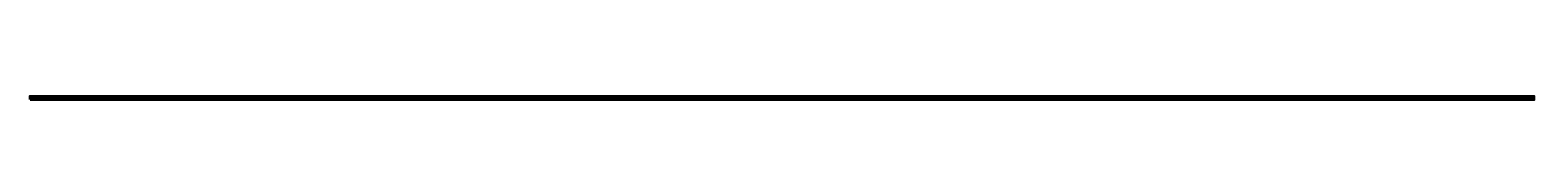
# Model space of a CAD drawing. Header units: metres. Extents: x -1.4 to 41.5, y -29.1 to 7.2.
# Drawn here: x -0.03 to 24.03, y 7.1 to 7.15 of the extents above; entities that cross this region are included whole.
import ezdxf

# ---------------------------------------------------------------- set-up
doc = ezdxf.new("R2010")
doc.units = ezdxf.units.M
for name, color, linetype, lineweight in [('hatch', 7, 'CONTINUOUS', 9), ('hormigon', 7, 'CONTINUOUS', 30), ('muro-corte', 7, 'CONTINUOUS', 60)]:
    doc.layers.add(name, color=color, linetype=linetype, lineweight=lineweight)

msp = doc.modelspace()

# ---------------------------------------------------------------- linework, layer by layer
at = {"layer": 'hatch'}
for p, q in [((-0.012, 7.1), (0.038, 7.15)), ((-0.012, 7.1), (0.038, 7.15)), ((0.013, 7.1), (0.063, 7.15)), ((0.013, 7.1), (0.063, 7.15)), ((0.13, 7.1), (0.18, 7.15)), ((0.13, 7.1), (0.18, 7.15)), ((0.155, 7.1), (0.205, 7.15)), ((0.155, 7.1), (0.205, 7.15)), ((0.271, 7.1), (0.321, 7.15)), ((0.271, 7.1), (0.321, 7.15)), ((0.296, 7.1), (0.346, 7.15)), ((0.296, 7.1), (0.346, 7.15)), ((0.413, 7.1), (0.463, 7.15)), ((0.413, 7.1), (0.463, 7.15)), ((0.438, 7.1), (0.488, 7.15)), ((0.438, 7.1), (0.488, 7.15)), ((0.554, 7.1), (0.604, 7.15)), ((0.554, 7.1), (0.604, 7.15)), ((0.579, 7.1), (0.629, 7.15)), ((0.579, 7.1), (0.629, 7.15)), ((0.695, 7.1), (0.745, 7.15)), ((0.695, 7.1), (0.745, 7.15)), ((0.72, 7.1), (0.77, 7.15)), ((0.72, 7.1), (0.77, 7.15)), ((0.837, 7.1), (0.887, 7.15)), ((0.837, 7.1), (0.887, 7.15)), ((0.862, 7.1), (0.912, 7.15)), ((0.862, 7.1), (0.912, 7.15)), ((0.978, 7.1), (1.028, 7.15)), ((0.978, 7.1), (1.028, 7.15)), ((1.003, 7.1), (1.053, 7.15)), ((1.003, 7.1), (1.053, 7.15)), ((1.12, 7.1), (1.17, 7.15)), ((1.12, 7.1), (1.17, 7.15)), ((1.145, 7.1), (1.195, 7.15)), ((1.145, 7.1), (1.195, 7.15)), ((1.261, 7.1), (1.311, 7.15)), ((1.261, 7.1), (1.311, 7.15)), ((1.286, 7.1), (1.336, 7.15)), ((1.286, 7.1), (1.336, 7.15)), ((1.403, 7.1), (1.453, 7.15)), ((1.403, 7.1), (1.453, 7.15)), ((1.428, 7.1), (1.478, 7.15)), ((1.428, 7.1), (1.478, 7.15)), ((1.544, 7.1), (1.594, 7.15)), ((1.544, 7.1), (1.594, 7.15)), ((1.569, 7.1), (1.619, 7.15)), ((1.569, 7.1), (1.619, 7.15)), ((1.685, 7.1), (1.735, 7.15)), ((1.685, 7.1), (1.735, 7.15)), ((1.71, 7.1), (1.76, 7.15)), ((1.71, 7.1), (1.76, 7.15)), ((1.827, 7.1), (1.877, 7.15)), ((1.827, 7.1), (1.877, 7.15)), ((1.852, 7.1), (1.902, 7.15)), ((1.852, 7.1), (1.902, 7.15)), ((1.968, 7.1), (2.018, 7.15)), ((1.968, 7.1), (2.018, 7.15)), ((1.993, 7.1), (2.043, 7.15)), ((1.993, 7.1), (2.043, 7.15)), ((2.11, 7.1), (2.16, 7.15)), ((2.11, 7.1), (2.16, 7.15)), ((2.135, 7.1), (2.185, 7.15)), ((2.135, 7.1), (2.185, 7.15)), ((2.251, 7.1), (2.301, 7.15)), ((2.251, 7.1), (2.301, 7.15)), ((2.276, 7.1), (2.326, 7.15)), ((2.276, 7.1), (2.326, 7.15)), ((2.393, 7.1), (2.443, 7.15)), ((2.393, 7.1), (2.443, 7.15)), ((2.418, 7.1), (2.468, 7.15)), ((2.418, 7.1), (2.468, 7.15)), ((2.534, 7.1), (2.584, 7.15)), ((2.534, 7.1), (2.584, 7.15)), ((2.559, 7.1), (2.609, 7.15)), ((2.559, 7.1), (2.609, 7.15)), ((2.675, 7.1), (2.725, 7.15)), ((2.675, 7.1), (2.725, 7.15)), ((2.7, 7.1), (2.75, 7.15)), ((2.7, 7.1), (2.75, 7.15)), ((2.817, 7.1), (2.867, 7.15)), ((2.817, 7.1), (2.867, 7.15)), ((2.842, 7.1), (2.892, 7.15)), ((2.842, 7.1), (2.892, 7.15)), ((2.958, 7.1), (3.008, 7.15)), ((2.958, 7.1), (3.008, 7.15)), ((2.983, 7.1), (3.033, 7.15)), ((2.983, 7.1), (3.033, 7.15)), ((3.1, 7.1), (3.15, 7.15)), ((3.1, 7.1), (3.15, 7.15)), ((3.125, 7.1), (3.175, 7.15)), ((3.125, 7.1), (3.175, 7.15)), ((3.241, 7.1), (3.291, 7.15)), ((3.241, 7.1), (3.291, 7.15)), ((3.266, 7.1), (3.316, 7.15)), ((3.266, 7.1), (3.316, 7.15)), ((3.382, 7.1), (3.432, 7.15)), ((3.382, 7.1), (3.432, 7.15)), ((3.407, 7.1), (3.457, 7.15)), ((3.407, 7.1), (3.457, 7.15)), ((3.524, 7.1), (3.574, 7.15)), ((3.524, 7.1), (3.574, 7.15)), ((3.549, 7.1), (3.599, 7.15)), ((3.549, 7.1), (3.599, 7.15)), ((3.665, 7.1), (3.715, 7.15)), ((3.665, 7.1), (3.715, 7.15)), ((3.69, 7.1), (3.74, 7.15)), ((3.69, 7.1), (3.74, 7.15)), ((3.807, 7.1), (3.857, 7.15)), ((3.807, 7.1), (3.857, 7.15)), ((3.832, 7.1), (3.882, 7.15)), ((3.832, 7.1), (3.882, 7.15)), ((3.948, 7.1), (3.998, 7.15)), ((3.948, 7.1), (3.998, 7.15)), ((3.973, 7.1), (4.023, 7.15)), ((3.973, 7.1), (4.023, 7.15)), ((4.09, 7.1), (4.14, 7.15)), ((4.09, 7.1), (4.14, 7.15)), ((4.115, 7.1), (4.165, 7.15)), ((4.115, 7.1), (4.165, 7.15)), ((4.231, 7.1), (4.281, 7.15)), ((4.231, 7.1), (4.281, 7.15)), ((4.256, 7.1), (4.306, 7.15)), ((4.256, 7.1), (4.306, 7.15)), ((4.372, 7.1), (4.422, 7.15)), ((4.372, 7.1), (4.422, 7.15)), ((4.397, 7.1), (4.447, 7.15)), ((4.397, 7.1), (4.447, 7.15)), ((4.514, 7.1), (4.564, 7.15)), ((4.514, 7.1), (4.564, 7.15)), ((4.539, 7.1), (4.589, 7.15)), ((4.539, 7.1), (4.589, 7.15)), ((4.655, 7.1), (4.705, 7.15)), ((4.655, 7.1), (4.705, 7.15)), ((4.68, 7.1), (4.73, 7.15)), ((4.68, 7.1), (4.73, 7.15)), ((4.797, 7.1), (4.847, 7.15)), ((4.797, 7.1), (4.847, 7.15)), ((4.822, 7.1), (4.872, 7.15)), ((4.822, 7.1), (4.872, 7.15)), ((4.938, 7.1), (4.988, 7.15)), ((4.938, 7.1), (4.988, 7.15)), ((4.963, 7.1), (5.013, 7.15)), ((4.963, 7.1), (5.013, 7.15)), ((5.08, 7.1), (5.13, 7.15)), ((5.08, 7.1), (5.13, 7.15)), ((5.105, 7.1), (5.155, 7.15)), ((5.105, 7.1), (5.155, 7.15)), ((5.221, 7.1), (5.271, 7.15)), ((5.221, 7.1), (5.271, 7.15)), ((5.246, 7.1), (5.296, 7.15)), ((5.246, 7.1), (5.296, 7.15)), ((5.362, 7.1), (5.412, 7.15)), ((5.362, 7.1), (5.412, 7.15)), ((5.387, 7.1), (5.437, 7.15)), ((5.387, 7.1), (5.437, 7.15)), ((5.504, 7.1), (5.554, 7.15)), ((5.504, 7.1), (5.554, 7.15)), ((5.529, 7.1), (5.579, 7.15)), ((5.529, 7.1), (5.579, 7.15)), ((5.645, 7.1), (5.695, 7.15)), ((5.645, 7.1), (5.695, 7.15)), ((5.67, 7.1), (5.72, 7.15)), ((5.67, 7.1), (5.72, 7.15)), ((5.787, 7.1), (5.837, 7.15)), ((5.787, 7.1), (5.837, 7.15)), ((5.812, 7.1), (5.862, 7.15)), ((5.812, 7.1), (5.862, 7.15)), ((5.928, 7.1), (5.978, 7.15)), ((5.928, 7.1), (5.978, 7.15)), ((5.953, 7.1), (6.003, 7.15)), ((5.953, 7.1), (6.003, 7.15)), ((6.069, 7.1), (6.119, 7.15)), ((6.069, 7.1), (6.119, 7.15)), ((6.094, 7.1), (6.144, 7.15)), ((6.094, 7.1), (6.144, 7.15)), ((6.211, 7.1), (6.261, 7.15)), ((6.211, 7.1), (6.261, 7.15)), ((6.236, 7.1), (6.286, 7.15)), ((6.236, 7.1), (6.286, 7.15)), ((6.352, 7.1), (6.402, 7.15)), ((6.352, 7.1), (6.402, 7.15)), ((6.377, 7.1), (6.427, 7.15)), ((6.377, 7.1), (6.427, 7.15)), ((6.494, 7.1), (6.544, 7.15)), ((6.494, 7.1), (6.544, 7.15)), ((6.519, 7.1), (6.569, 7.15)), ((6.519, 7.1), (6.569, 7.15)), ((6.635, 7.1), (6.685, 7.15)), ((6.635, 7.1), (6.685, 7.15)), ((6.66, 7.1), (6.71, 7.15)), ((6.66, 7.1), (6.71, 7.15)), ((6.777, 7.1), (6.827, 7.15)), ((6.777, 7.1), (6.827, 7.15)), ((6.802, 7.1), (6.852, 7.15)), ((6.802, 7.1), (6.852, 7.15)), ((6.918, 7.1), (6.968, 7.15)), ((6.918, 7.1), (6.968, 7.15)), ((6.943, 7.1), (6.993, 7.15)), ((6.943, 7.1), (6.993, 7.15)), ((7.059, 7.1), (7.109, 7.15)), ((7.059, 7.1), (7.109, 7.15)), ((7.084, 7.1), (7.134, 7.15)), ((7.084, 7.1), (7.134, 7.15)), ((7.201, 7.1), (7.251, 7.15)), ((7.201, 7.1), (7.251, 7.15)), ((7.226, 7.1), (7.276, 7.15)), ((7.226, 7.1), (7.276, 7.15)), ((7.342, 7.1), (7.392, 7.15)), ((7.342, 7.1), (7.392, 7.15)), ((7.367, 7.1), (7.417, 7.15)), ((7.367, 7.1), (7.417, 7.15)), ((7.484, 7.1), (7.534, 7.15)), ((7.484, 7.1), (7.534, 7.15)), ((7.509, 7.1), (7.559, 7.15)), ((7.509, 7.1), (7.559, 7.15)), ((7.625, 7.1), (7.675, 7.15)), ((7.625, 7.1), (7.675, 7.15)), ((7.65, 7.1), (7.7, 7.15)), ((7.65, 7.1), (7.7, 7.15)), ((7.767, 7.1), (7.817, 7.15)), ((7.767, 7.1), (7.817, 7.15)), ((7.792, 7.1), (7.842, 7.15)), ((7.792, 7.1), (7.842, 7.15)), ((7.908, 7.1), (7.958, 7.15)), ((7.908, 7.1), (7.958, 7.15)), ((7.933, 7.1), (7.983, 7.15)), ((7.933, 7.1), (7.983, 7.15)), ((8.049, 7.1), (8.099, 7.15)), ((8.049, 7.1), (8.099, 7.15)), ((8.074, 7.1), (8.124, 7.15)), ((8.074, 7.1), (8.124, 7.15)), ((8.191, 7.1), (8.241, 7.15)), ((8.191, 7.1), (8.241, 7.15)), ((8.216, 7.1), (8.266, 7.15)), ((8.216, 7.1), (8.266, 7.15)), ((8.332, 7.1), (8.382, 7.15)), ((8.332, 7.1), (8.382, 7.15)), ((8.357, 7.1), (8.407, 7.15)), ((8.357, 7.1), (8.407, 7.15)), ((8.474, 7.1), (8.524, 7.15)), ((8.474, 7.1), (8.524, 7.15)), ((8.499, 7.1), (8.549, 7.15)), ((8.499, 7.1), (8.549, 7.15)), ((8.615, 7.1), (8.665, 7.15)), ((8.615, 7.1), (8.665, 7.15)), ((8.64, 7.1), (8.69, 7.15)), ((8.64, 7.1), (8.69, 7.15)), ((8.756, 7.1), (8.806, 7.15)), ((8.756, 7.1), (8.806, 7.15)), ((8.781, 7.1), (8.831, 7.15)), ((8.781, 7.1), (8.831, 7.15)), ((8.898, 7.1), (8.948, 7.15)), ((8.898, 7.1), (8.948, 7.15)), ((8.923, 7.1), (8.973, 7.15)), ((8.923, 7.1), (8.973, 7.15)), ((9.039, 7.1), (9.089, 7.15)), ((9.039, 7.1), (9.089, 7.15)), ((9.064, 7.1), (9.114, 7.15)), ((9.064, 7.1), (9.114, 7.15)), ((9.181, 7.1), (9.231, 7.15)), ((9.181, 7.1), (9.231, 7.15)), ((9.206, 7.1), (9.256, 7.15)), ((9.206, 7.1), (9.256, 7.15)), ((9.322, 7.1), (9.372, 7.15)), ((9.322, 7.1), (9.372, 7.15)), ((9.347, 7.1), (9.397, 7.15)), ((9.347, 7.1), (9.397, 7.15)), ((9.464, 7.1), (9.514, 7.15)), ((9.464, 7.1), (9.514, 7.15)), ((9.489, 7.1), (9.539, 7.15)), ((9.489, 7.1), (9.539, 7.15)), ((9.605, 7.1), (9.655, 7.15)), ((9.605, 7.1), (9.655, 7.15)), ((9.746, 7.1), (9.796, 7.15)), ((9.746, 7.1), (9.796, 7.15)), ((9.888, 7.1), (9.938, 7.15)), ((9.888, 7.1), (9.938, 7.15)), ((10.029, 7.1), (10.079, 7.15)), ((10.029, 7.1), (10.079, 7.15)), ((10.171, 7.1), (10.221, 7.15)), ((10.171, 7.1), (10.221, 7.15)), ((10.312, 7.1), (10.362, 7.15)), ((10.312, 7.1), (10.362, 7.15)), ((10.454, 7.1), (10.504, 7.15)), ((10.454, 7.1), (10.504, 7.15)), ((10.595, 7.1), (10.645, 7.15)), ((10.595, 7.1), (10.645, 7.15)), ((10.736, 7.1), (10.786, 7.15)), ((10.736, 7.1), (10.786, 7.15)), ((10.878, 7.1), (10.928, 7.15)), ((10.878, 7.1), (10.928, 7.15)), ((11.019, 7.1), (11.069, 7.15)), ((11.019, 7.1), (11.069, 7.15)), ((11.161, 7.1), (11.211, 7.15)), ((11.161, 7.1), (11.211, 7.15)), ((11.302, 7.1), (11.352, 7.15)), ((11.302, 7.1), (11.352, 7.15)), ((11.443, 7.1), (11.493, 7.15)), ((11.443, 7.1), (11.493, 7.15)), ((11.585, 7.1), (11.635, 7.15)), ((11.585, 7.1), (11.635, 7.15)), ((11.726, 7.1), (11.776, 7.15)), ((11.726, 7.1), (11.776, 7.15)), ((11.868, 7.1), (11.918, 7.15)), ((11.868, 7.1), (11.918, 7.15)), ((12.009, 7.1), (12.059, 7.15)), ((12.009, 7.1), (12.059, 7.15)), ((12.151, 7.1), (12.201, 7.15)), ((12.151, 7.1), (12.201, 7.15)), ((12.292, 7.1), (12.342, 7.15)), ((12.292, 7.1), (12.342, 7.15)), ((12.433, 7.1), (12.483, 7.15)), ((12.433, 7.1), (12.483, 7.15)), ((12.575, 7.1), (12.625, 7.15)), ((12.575, 7.1), (12.625, 7.15)), ((12.716, 7.1), (12.766, 7.15)), ((12.716, 7.1), (12.766, 7.15)), ((12.858, 7.1), (12.908, 7.15)), ((12.858, 7.1), (12.908, 7.15)), ((12.999, 7.1), (13.049, 7.15)), ((12.999, 7.1), (13.049, 7.15)), ((13.141, 7.1), (13.191, 7.15)), ((13.141, 7.1), (13.191, 7.15)), ((13.282, 7.1), (13.332, 7.15)), ((13.282, 7.1), (13.332, 7.15)), ((13.423, 7.1), (13.473, 7.15)), ((13.423, 7.1), (13.473, 7.15)), ((13.565, 7.1), (13.615, 7.15)), ((13.565, 7.1), (13.615, 7.15)), ((13.706, 7.1), (13.756, 7.15)), ((13.706, 7.1), (13.756, 7.15)), ((13.848, 7.1), (13.898, 7.15)), ((13.848, 7.1), (13.898, 7.15)), ((13.989, 7.1), (14.039, 7.15)), ((13.989, 7.1), (14.039, 7.15)), ((14.131, 7.1), (14.181, 7.15)), ((14.131, 7.1), (14.181, 7.15)), ((14.272, 7.1), (14.322, 7.15)), ((14.272, 7.1), (14.322, 7.15)), ((14.413, 7.1), (14.463, 7.15)), ((14.413, 7.1), (14.463, 7.15)), ((14.555, 7.1), (14.605, 7.15)), ((14.555, 7.1), (14.605, 7.15)), ((14.696, 7.1), (14.746, 7.15)), ((14.696, 7.1), (14.746, 7.15)), ((14.838, 7.1), (14.888, 7.15)), ((14.838, 7.1), (14.888, 7.15)), ((14.979, 7.1), (15.029, 7.15)), ((14.979, 7.1), (15.029, 7.15)), ((15.12, 7.1), (15.17, 7.15)), ((15.12, 7.1), (15.17, 7.15)), ((15.262, 7.1), (15.312, 7.15)), ((15.262, 7.1), (15.312, 7.15)), ((15.403, 7.1), (15.453, 7.15)), ((15.403, 7.1), (15.453, 7.15)), ((15.545, 7.1), (15.595, 7.15)), ((15.545, 7.1), (15.595, 7.15)), ((15.686, 7.1), (15.736, 7.15)), ((15.686, 7.1), (15.736, 7.15)), ((15.828, 7.1), (15.878, 7.15)), ((15.828, 7.1), (15.878, 7.15)), ((15.969, 7.1), (16.019, 7.15)), ((15.969, 7.1), (16.019, 7.15)), ((16.11, 7.1), (16.16, 7.15)), ((16.11, 7.1), (16.16, 7.15)), ((16.252, 7.1), (16.302, 7.15)), ((16.252, 7.1), (16.302, 7.15)), ((16.393, 7.1), (16.443, 7.15)), ((16.393, 7.1), (16.443, 7.15)), ((16.535, 7.1), (16.585, 7.15)), ((16.535, 7.1), (16.585, 7.15)), ((16.676, 7.1), (16.726, 7.15)), ((16.676, 7.1), (16.726, 7.15)), ((16.818, 7.1), (16.868, 7.15)), ((16.818, 7.1), (16.868, 7.15)), ((16.959, 7.1), (17.009, 7.15)), ((16.959, 7.1), (17.009, 7.15)), ((17.1, 7.1), (17.15, 7.15)), ((17.1, 7.1), (17.15, 7.15)), ((17.242, 7.1), (17.292, 7.15)), ((17.242, 7.1), (17.292, 7.15)), ((17.383, 7.1), (17.433, 7.15)), ((17.383, 7.1), (17.433, 7.15)), ((17.525, 7.1), (17.575, 7.15)), ((17.525, 7.1), (17.575, 7.15)), ((17.666, 7.1), (17.716, 7.15)), ((17.666, 7.1), (17.716, 7.15)), ((17.807, 7.1), (17.857, 7.15)), ((17.807, 7.1), (17.857, 7.15)), ((17.949, 7.1), (17.999, 7.15)), ((17.949, 7.1), (17.999, 7.15)), ((18.09, 7.1), (18.14, 7.15)), ((18.09, 7.1), (18.14, 7.15)), ((18.232, 7.1), (18.282, 7.15)), ((18.232, 7.1), (18.282, 7.15)), ((18.373, 7.1), (18.423, 7.15)), ((18.373, 7.1), (18.423, 7.15)), ((18.515, 7.1), (18.565, 7.15)), ((18.515, 7.1), (18.565, 7.15)), ((18.656, 7.1), (18.706, 7.15)), ((18.656, 7.1), (18.706, 7.15)), ((18.797, 7.1), (18.847, 7.15)), ((18.797, 7.1), (18.847, 7.15)), ((18.939, 7.1), (18.989, 7.15)), ((18.939, 7.1), (18.989, 7.15)), ((19.08, 7.1), (19.13, 7.15)), ((19.08, 7.1), (19.13, 7.15)), ((19.222, 7.1), (19.272, 7.15)), ((19.222, 7.1), (19.272, 7.15)), ((19.363, 7.1), (19.413, 7.15)), ((19.363, 7.1), (19.413, 7.15)), ((19.505, 7.1), (19.555, 7.15)), ((19.505, 7.1), (19.555, 7.15)), ((19.646, 7.1), (19.696, 7.15)), ((19.646, 7.1), (19.696, 7.15)), ((19.787, 7.1), (19.837, 7.15)), ((19.787, 7.1), (19.837, 7.15)), ((19.929, 7.1), (19.979, 7.15)), ((19.929, 7.1), (19.979, 7.15)), ((20.07, 7.1), (20.12, 7.15)), ((20.07, 7.1), (20.12, 7.15)), ((20.212, 7.1), (20.262, 7.15)), ((20.212, 7.1), (20.262, 7.15)), ((20.353, 7.1), (20.403, 7.15)), ((20.353, 7.1), (20.403, 7.15)), ((20.494, 7.1), (20.544, 7.15)), ((20.494, 7.1), (20.544, 7.15)), ((20.636, 7.1), (20.686, 7.15)), ((20.636, 7.1), (20.686, 7.15)), ((20.777, 7.1), (20.827, 7.15)), ((20.777, 7.1), (20.827, 7.15)), ((20.919, 7.1), (20.969, 7.15)), ((20.919, 7.1), (20.969, 7.15)), ((21.06, 7.1), (21.11, 7.15)), ((21.06, 7.1), (21.11, 7.15)), ((21.202, 7.1), (21.252, 7.15)), ((21.202, 7.1), (21.252, 7.15)), ((21.343, 7.1), (21.393, 7.15)), ((21.343, 7.1), (21.393, 7.15)), ((21.484, 7.1), (21.534, 7.15)), ((21.484, 7.1), (21.534, 7.15)), ((21.626, 7.1), (21.676, 7.15)), ((21.626, 7.1), (21.676, 7.15)), ((21.767, 7.1), (21.817, 7.15)), ((21.767, 7.1), (21.817, 7.15)), ((21.909, 7.1), (21.959, 7.15)), ((21.909, 7.1), (21.959, 7.15)), ((22.05, 7.1), (22.1, 7.15)), ((22.05, 7.1), (22.1, 7.15)), ((22.192, 7.1), (22.242, 7.15)), ((22.192, 7.1), (22.242, 7.15)), ((22.333, 7.1), (22.383, 7.15)), ((22.333, 7.1), (22.383, 7.15)), ((22.474, 7.1), (22.524, 7.15)), ((22.474, 7.1), (22.524, 7.15)), ((22.616, 7.1), (22.666, 7.15)), ((22.616, 7.1), (22.666, 7.15)), ((22.757, 7.1), (22.807, 7.15)), ((22.757, 7.1), (22.807, 7.15)), ((22.899, 7.1), (22.949, 7.15)), ((22.899, 7.1), (22.949, 7.15)), ((23.04, 7.1), (23.09, 7.15)), ((23.04, 7.1), (23.09, 7.15)), ((23.181, 7.1), (23.231, 7.15)), ((23.181, 7.1), (23.231, 7.15)), ((23.323, 7.1), (23.373, 7.15)), ((23.323, 7.1), (23.373, 7.15)), ((23.464, 7.1), (23.514, 7.15)), ((23.464, 7.1), (23.514, 7.15)), ((23.606, 7.1), (23.656, 7.15)), ((23.606, 7.1), (23.656, 7.15)), ((23.747, 7.1), (23.797, 7.15)), ((23.747, 7.1), (23.797, 7.15)), ((23.889, 7.1), (23.939, 7.15)), ((23.889, 7.1), (23.939, 7.15))]:
    msp.add_line(p, q, dxfattribs=at)
at = {"layer": 'hormigon'}
for points in [[(-0.03, 7.1), (24.03, 7.1), (24.03, 7.15), (-0.03, 7.15)], [(-0.03, 7.1), (24.03, 7.1), (24.03, 7.15), (-0.03, 7.15)], [(-0.03, 7.1), (9.63, 7.1), (9.63, 7.15), (-0.03, 7.15)], [(-0.03, 7.1), (9.63, 7.1), (9.63, 7.15), (-0.03, 7.15)]]:
    msp.add_lwpolyline(points, close=True, dxfattribs=at)
at = {"layer": 'muro-corte'}
for q in [(24, 7.15), (24, 7.15), (9.6, 7.15), (9.6, 7.15)]:
    msp.add_line((0, 7.15), q, dxfattribs=at)
for points in [[(-0.03, 7.1), (24.03, 7.1), (24.03, 7.15), (-0.03, 7.15)], [(-0.03, 7.1), (24.03, 7.1), (24.03, 7.15), (-0.03, 7.15)], [(-0.03, 7.1), (9.63, 7.1), (9.63, 7.15), (-0.03, 7.15)], [(-0.03, 7.1), (9.63, 7.1), (9.63, 7.15), (-0.03, 7.15)]]:
    msp.add_lwpolyline(points, close=True, dxfattribs=at)

doc.saveas('drawing.dxf')
